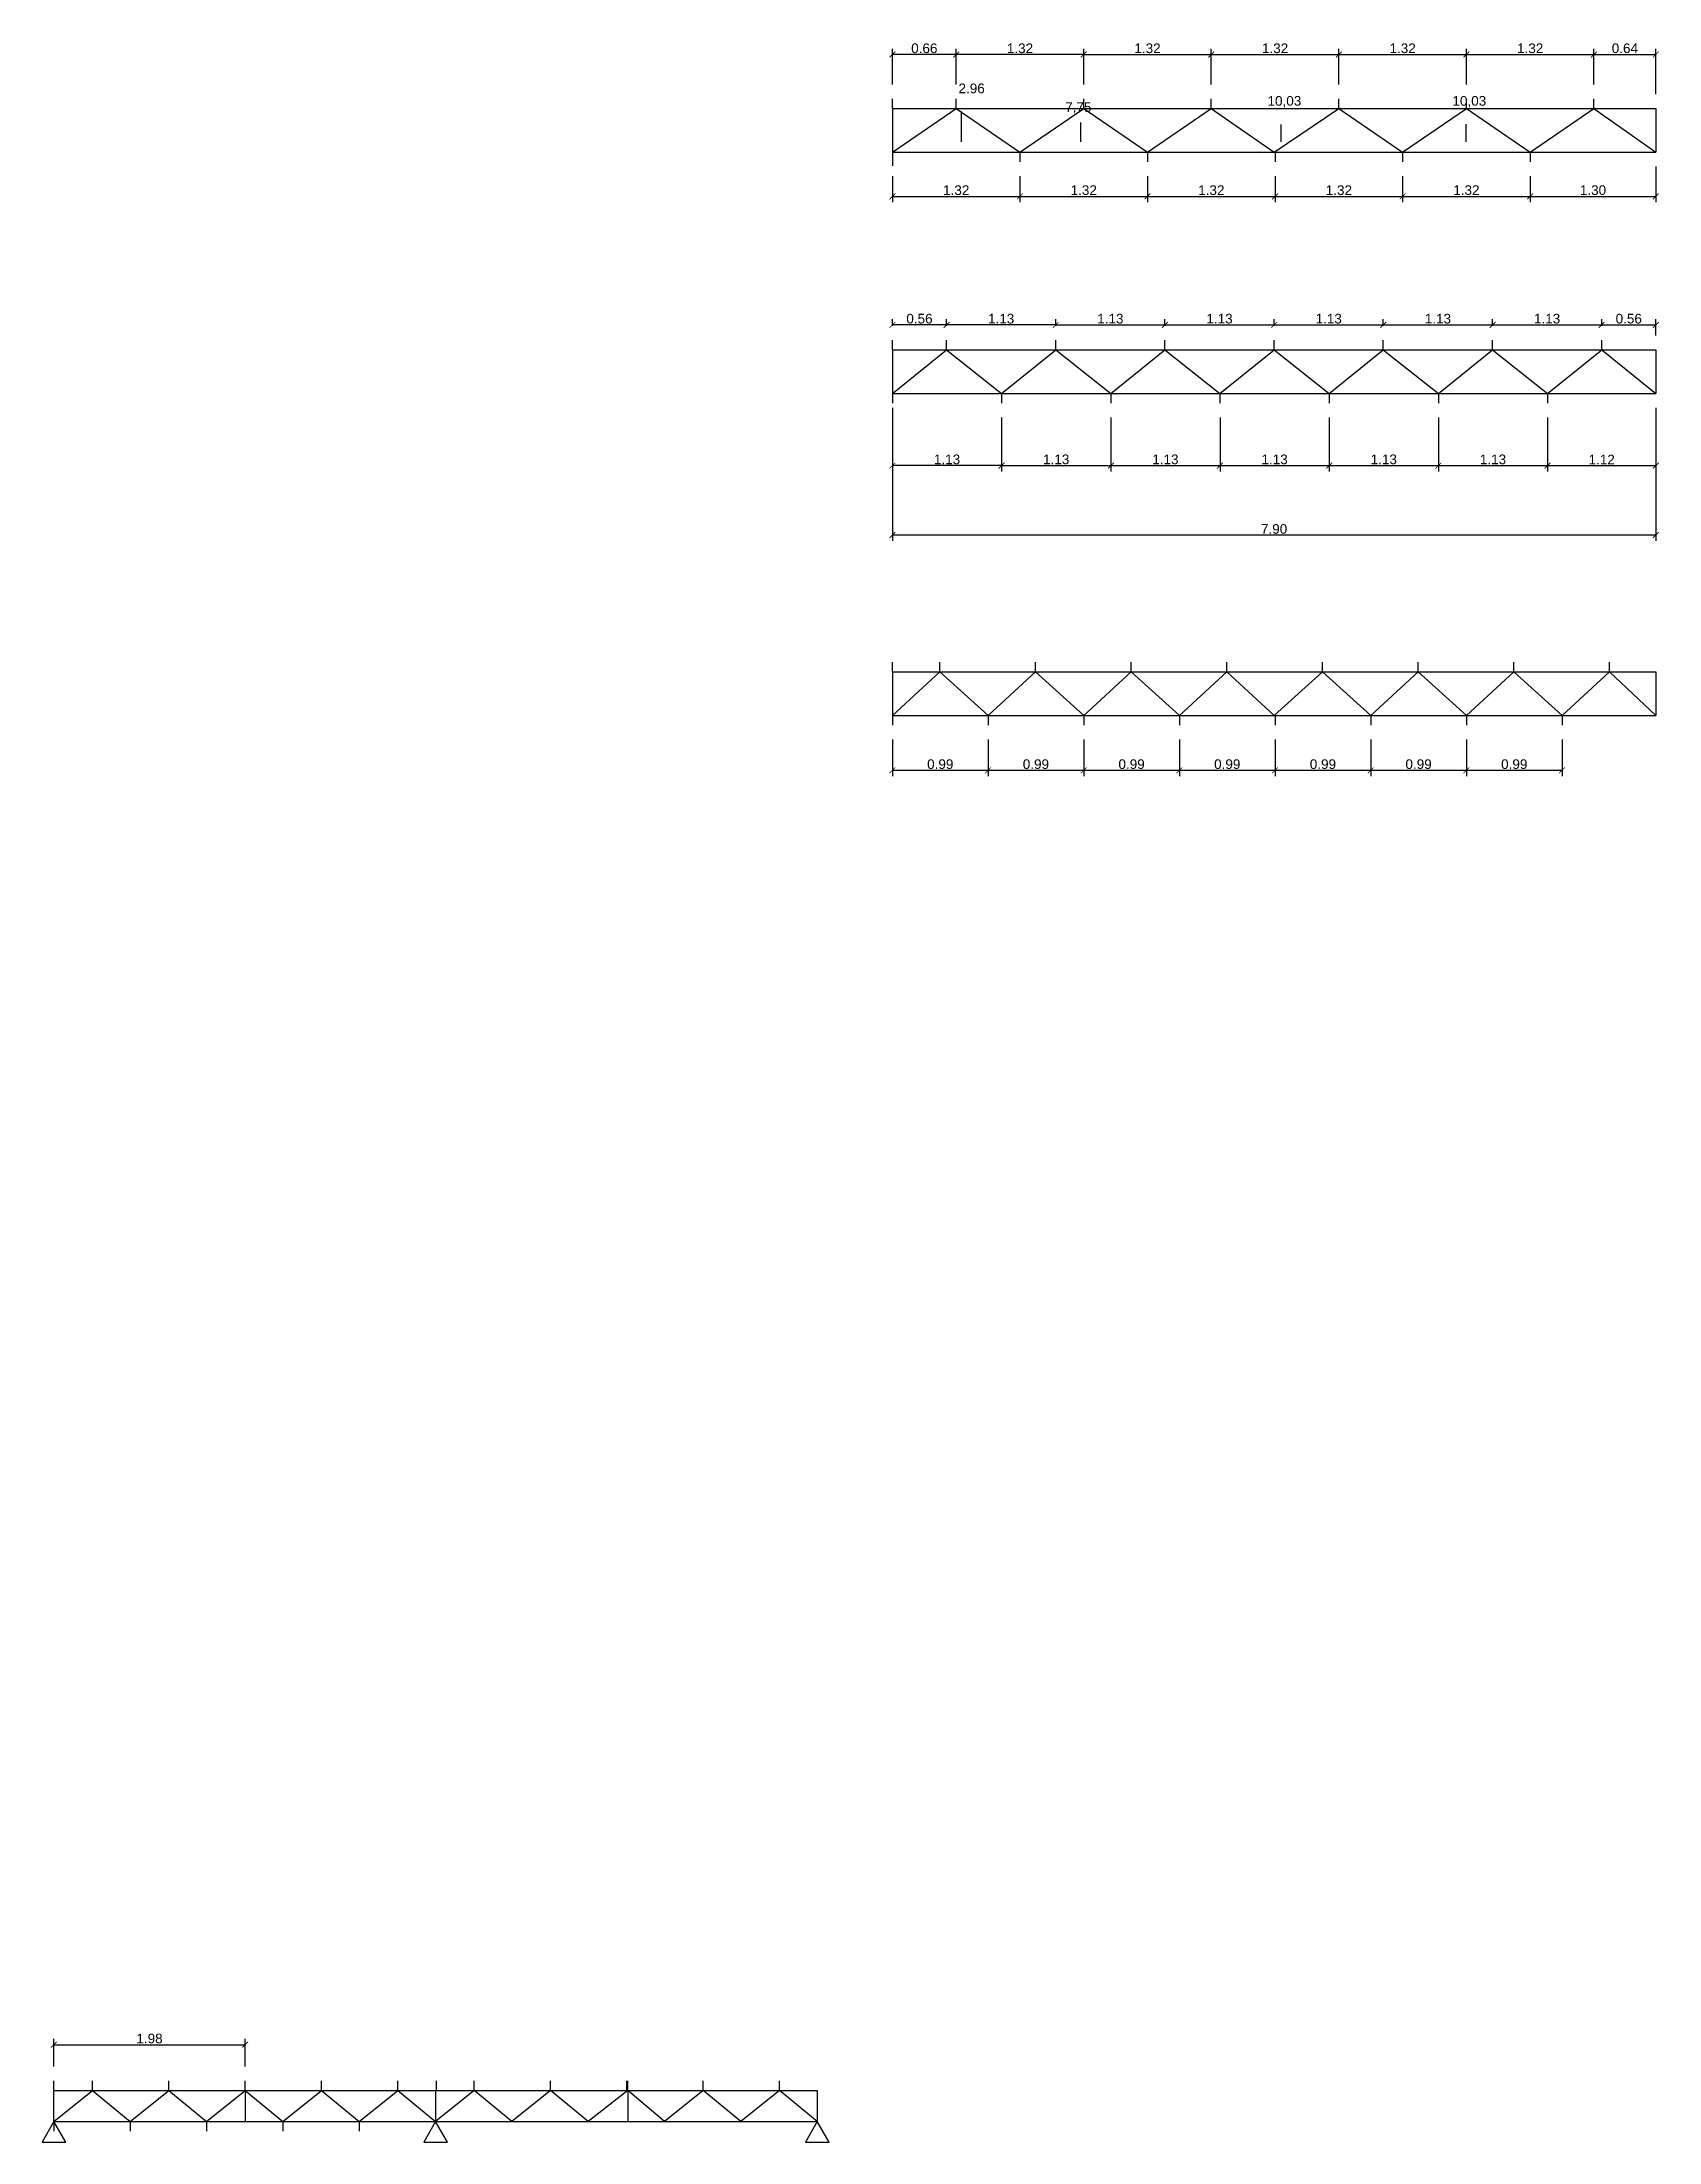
# Model space of a CAD drawing. Header units: millimetres. Extents: x 2924 to 6397, y 1567 to 1704.
# Drawn here: x 3139.31 to 3156.04, y 1578.11 to 1599.84 of the extents above; entities that cross this region are included whole.
import ezdxf

# ---------------------------------------------------------------- set-up
doc = ezdxf.new("R2010")
doc.units = ezdxf.units.MM
doc.header["$PDMODE"] = 35
doc.layers.get('Defpoints').update_dxf_attribs({"color": 230})
doc.layers.add('PT-MUROS', color=7, linetype='Continuous')
doc.layers.add('Viga', color=6, linetype='Continuous')
doc.styles.add('Arial10', font='arial.ttf', dxfattribs={"height": 0.1})
doc.styles.get("Standard").update_dxf_attribs({"font": 'arial.ttf'})
doc.dimstyles.new('COTA-1-50', dxfattribs={"dimtxt": 0.1, "dimasz": 0.06, "dimexe": 0.06, "dimexo": 0.15, "dimgap": 0.0125, "dimtad": 1, "dimzin": 0, "dimdsep": 46, "dimtxsty": 'Arial10', "dimblk1": 'ARCHTICK', "dimblk2": 'ARCHTICK', "dimsah": 1, "dimcen": 0.09, "dimclrd": 7, "dimclre": 7, "dimclrt": 7, "dimazin": 0, "dimtfac": 1, "dimtofl": 0, "dimtmove": 2, "dimatfit": 3, "dimldrblk": 'ARCHTICK', "dimfxl": 1, "dimtolj": 1, "dimtzin": 0, "dimarcsym": 0})

msp = doc.modelspace()

# ---------------------------------------------------------------- texts
at = {"layer": 'PT-MUROS', "color": 4, "char_height": 0.1, "attachment_point": 1}
for s, insert in [('2.96', (3148.7928, 1599.4127)), ('7,75', (3149.8967, 1599.2187)), ('10,03', (3151.9907, 1599.2833)), ('10,03', (3153.9043, 1599.2833))]:
    msp.add_mtext_dynamic_manual_height_columns(s, width=0.308735, gutter_width=12.5, heights=[0], dxfattribs=dict(at, insert=insert))

# ---------------------------------------------------------------- blocks, each defined once
blk = doc.blocks.new('_ARCHTICK')
at = {"color": 0, "linetype": 'ByBlock', "const_width": 0.15}
blk.add_lwpolyline([(-0.5, -0.5), (0.5, 0.5)], dxfattribs=at)
blk = doc.blocks.new('*D277')
at = {"layer": 'Defpoints', "color": 0, "transparency": 16777216}
for p in [(3148.109, 1598.604), (3149.429, 1598.604), (3149.429, 1598.245)]:
    blk.add_point(p, dxfattribs=at)
at = {"layer": 'PT-MUROS', "color": 7, "lineweight": -2, "transparency": 16777216}
for p, q in [((3148.109, 1598.454), (3148.109, 1598.185)), ((3149.429, 1598.454), (3149.429, 1598.185)), ((3148.109, 1598.245), (3149.429, 1598.245))]:
    blk.add_line(p, q, dxfattribs=at)
at = {"layer": 'PT-MUROS', "color": 7, "lineweight": -2, "transparency": 16777216, "xscale": 0.06, "yscale": 0.06, "zscale": 0.06, "rotation": 180}
blk.add_blockref('_ARCHTICK', (3148.109, 1598.245), dxfattribs=at)
at = {"layer": 'PT-MUROS', "color": 7, "lineweight": -2, "transparency": 16777216, "xscale": 0.06, "yscale": 0.06, "zscale": 0.06}
blk.add_blockref('_ARCHTICK', (3149.429, 1598.245), dxfattribs=at)
at = {"layer": 'PT-MUROS', "color": 7, "transparency": 16777216, "insert": (3148.769, 1598.309), "char_height": 0.1, "attachment_point": 5, "style": 'Arial10'}
blk.add_mtext('\\A1;1.32', dxfattribs=at)
blk = doc.blocks.new('*D278')
at = {"layer": 'Defpoints', "color": 0, "transparency": 16777216}
for p in [(3149.429, 1598.604), (3150.749, 1598.604), (3150.749, 1598.245)]:
    blk.add_point(p, dxfattribs=at)
at = {"layer": 'PT-MUROS', "color": 7, "lineweight": -2, "transparency": 16777216}
for p, q in [((3149.429, 1598.454), (3149.429, 1598.185)), ((3150.749, 1598.454), (3150.749, 1598.185)), ((3149.429, 1598.245), (3150.749, 1598.245))]:
    blk.add_line(p, q, dxfattribs=at)
at = {"layer": 'PT-MUROS', "color": 7, "lineweight": -2, "transparency": 16777216, "xscale": 0.06, "yscale": 0.06, "zscale": 0.06, "rotation": 180}
blk.add_blockref('_ARCHTICK', (3149.429, 1598.245), dxfattribs=at)
at = {"layer": 'PT-MUROS', "color": 7, "lineweight": -2, "transparency": 16777216, "xscale": 0.06, "yscale": 0.06, "zscale": 0.06}
blk.add_blockref('_ARCHTICK', (3150.749, 1598.245), dxfattribs=at)
at = {"layer": 'PT-MUROS', "color": 7, "transparency": 16777216, "insert": (3150.089, 1598.309), "char_height": 0.1, "attachment_point": 5, "style": 'Arial10'}
blk.add_mtext('\\A1;1.32', dxfattribs=at)
blk = doc.blocks.new('*D279')
at = {"layer": 'Defpoints', "color": 0, "transparency": 16777216}
for p in [(3150.749, 1598.604), (3152.069, 1598.604), (3152.069, 1598.245)]:
    blk.add_point(p, dxfattribs=at)
at = {"layer": 'PT-MUROS', "color": 7, "lineweight": -2, "transparency": 16777216}
for p, q in [((3150.749, 1598.454), (3150.749, 1598.185)), ((3152.069, 1598.454), (3152.069, 1598.185)), ((3150.749, 1598.245), (3152.069, 1598.245))]:
    blk.add_line(p, q, dxfattribs=at)
at = {"layer": 'PT-MUROS', "color": 7, "lineweight": -2, "transparency": 16777216, "xscale": 0.06, "yscale": 0.06, "zscale": 0.06, "rotation": 180}
blk.add_blockref('_ARCHTICK', (3150.749, 1598.245), dxfattribs=at)
at = {"layer": 'PT-MUROS', "color": 7, "lineweight": -2, "transparency": 16777216, "xscale": 0.06, "yscale": 0.06, "zscale": 0.06}
blk.add_blockref('_ARCHTICK', (3152.069, 1598.245), dxfattribs=at)
at = {"layer": 'PT-MUROS', "color": 7, "transparency": 16777216, "insert": (3151.409, 1598.309), "char_height": 0.1, "attachment_point": 5, "style": 'Arial10'}
blk.add_mtext('\\A1;1.32', dxfattribs=at)
blk = doc.blocks.new('*D280')
at = {"layer": 'Defpoints', "color": 0, "transparency": 16777216}
for p in [(3152.069, 1598.604), (3153.389, 1598.604), (3153.389, 1598.245)]:
    blk.add_point(p, dxfattribs=at)
at = {"layer": 'PT-MUROS', "color": 7, "lineweight": -2, "transparency": 16777216}
for p, q in [((3152.069, 1598.454), (3152.069, 1598.185)), ((3153.389, 1598.454), (3153.389, 1598.185)), ((3152.069, 1598.245), (3153.389, 1598.245))]:
    blk.add_line(p, q, dxfattribs=at)
at = {"layer": 'PT-MUROS', "color": 7, "lineweight": -2, "transparency": 16777216, "xscale": 0.06, "yscale": 0.06, "zscale": 0.06, "rotation": 180}
blk.add_blockref('_ARCHTICK', (3152.069, 1598.245), dxfattribs=at)
at = {"layer": 'PT-MUROS', "color": 7, "lineweight": -2, "transparency": 16777216, "xscale": 0.06, "yscale": 0.06, "zscale": 0.06}
blk.add_blockref('_ARCHTICK', (3153.389, 1598.245), dxfattribs=at)
at = {"layer": 'PT-MUROS', "color": 7, "transparency": 16777216, "insert": (3152.729, 1598.309), "char_height": 0.1, "attachment_point": 5, "style": 'Arial10'}
blk.add_mtext('\\A1;1.32', dxfattribs=at)
blk = doc.blocks.new('*D281')
at = {"layer": 'Defpoints', "color": 0, "transparency": 16777216}
for p in [(3153.389, 1598.604), (3154.709, 1598.604), (3154.709, 1598.245)]:
    blk.add_point(p, dxfattribs=at)
at = {"layer": 'PT-MUROS', "color": 7, "lineweight": -2, "transparency": 16777216}
for p, q in [((3153.389, 1598.454), (3153.389, 1598.185)), ((3154.709, 1598.454), (3154.709, 1598.185)), ((3153.389, 1598.245), (3154.709, 1598.245))]:
    blk.add_line(p, q, dxfattribs=at)
at = {"layer": 'PT-MUROS', "color": 7, "lineweight": -2, "transparency": 16777216, "xscale": 0.06, "yscale": 0.06, "zscale": 0.06, "rotation": 180}
blk.add_blockref('_ARCHTICK', (3153.389, 1598.245), dxfattribs=at)
at = {"layer": 'PT-MUROS', "color": 7, "lineweight": -2, "transparency": 16777216, "xscale": 0.06, "yscale": 0.06, "zscale": 0.06}
blk.add_blockref('_ARCHTICK', (3154.709, 1598.245), dxfattribs=at)
at = {"layer": 'PT-MUROS', "color": 7, "transparency": 16777216, "insert": (3154.049, 1598.309), "char_height": 0.1, "attachment_point": 5, "style": 'Arial10'}
blk.add_mtext('\\A1;1.32', dxfattribs=at)
blk = doc.blocks.new('*D282')
at = {"layer": 'Defpoints', "color": 0, "transparency": 16777216}
for p in [(3154.709, 1598.604), (3156.009, 1598.704), (3156.009, 1598.245)]:
    blk.add_point(p, dxfattribs=at)
at = {"layer": 'PT-MUROS', "color": 7, "lineweight": -2, "transparency": 16777216}
for p, q in [((3154.709, 1598.454), (3154.709, 1598.185)), ((3156.009, 1598.554), (3156.009, 1598.185)), ((3154.709, 1598.245), (3156.009, 1598.245))]:
    blk.add_line(p, q, dxfattribs=at)
at = {"layer": 'PT-MUROS', "color": 7, "lineweight": -2, "transparency": 16777216, "xscale": 0.06, "yscale": 0.06, "zscale": 0.06, "rotation": 180}
blk.add_blockref('_ARCHTICK', (3154.709, 1598.245), dxfattribs=at)
at = {"layer": 'PT-MUROS', "color": 7, "lineweight": -2, "transparency": 16777216, "xscale": 0.06, "yscale": 0.06, "zscale": 0.06}
blk.add_blockref('_ARCHTICK', (3156.009, 1598.245), dxfattribs=at)
at = {"layer": 'PT-MUROS', "color": 7, "transparency": 16777216, "insert": (3155.359, 1598.309), "char_height": 0.1, "attachment_point": 5, "style": 'Arial10'}
blk.add_mtext('\\A1;1.30', dxfattribs=at)
blk = doc.blocks.new('*D283')
at = {"layer": 'Defpoints', "color": 0, "transparency": 16777216}
for p in [(3148.109, 1599.713), (3148.109, 1599.254), (3148.769, 1599.254)]:
    blk.add_point(p, dxfattribs=at)
at = {"layer": 'PT-MUROS', "color": 7, "lineweight": -2, "transparency": 16777216}
for p, q in [((3148.109, 1599.404), (3148.109, 1599.773)), ((3148.769, 1599.713), (3148.109, 1599.713)), ((3148.769, 1599.404), (3148.769, 1599.773))]:
    blk.add_line(p, q, dxfattribs=at)
at = {"layer": 'PT-MUROS', "color": 7, "lineweight": -2, "transparency": 16777216, "xscale": 0.06, "yscale": 0.06, "zscale": 0.06, "rotation": 180}
blk.add_blockref('_ARCHTICK', (3148.109, 1599.713), dxfattribs=at)
at = {"layer": 'PT-MUROS', "color": 7, "lineweight": -2, "transparency": 16777216, "xscale": 0.06, "yscale": 0.06, "zscale": 0.06}
blk.add_blockref('_ARCHTICK', (3148.769, 1599.713), dxfattribs=at)
at = {"layer": 'PT-MUROS', "color": 7, "transparency": 16777216, "insert": (3148.439, 1599.777), "char_height": 0.1, "attachment_point": 5, "style": 'Arial10'}
blk.add_mtext('\\A1;0.66', dxfattribs=at)
blk = doc.blocks.new('*D284')
at = {"layer": 'Defpoints', "color": 0, "transparency": 16777216}
for p in [(3148.769, 1599.713), (3148.769, 1599.254), (3150.089, 1599.254)]:
    blk.add_point(p, dxfattribs=at)
at = {"layer": 'PT-MUROS', "color": 7, "lineweight": -2, "transparency": 16777216}
for p, q in [((3148.769, 1599.404), (3148.769, 1599.773)), ((3150.089, 1599.713), (3148.769, 1599.713)), ((3150.089, 1599.404), (3150.089, 1599.773))]:
    blk.add_line(p, q, dxfattribs=at)
at = {"layer": 'PT-MUROS', "color": 7, "lineweight": -2, "transparency": 16777216, "xscale": 0.06, "yscale": 0.06, "zscale": 0.06, "rotation": 180}
blk.add_blockref('_ARCHTICK', (3148.769, 1599.713), dxfattribs=at)
at = {"layer": 'PT-MUROS', "color": 7, "lineweight": -2, "transparency": 16777216, "xscale": 0.06, "yscale": 0.06, "zscale": 0.06}
blk.add_blockref('_ARCHTICK', (3150.089, 1599.713), dxfattribs=at)
at = {"layer": 'PT-MUROS', "color": 7, "transparency": 16777216, "insert": (3149.429, 1599.777), "char_height": 0.1, "attachment_point": 5, "style": 'Arial10'}
blk.add_mtext('\\A1;1.32', dxfattribs=at)
blk = doc.blocks.new('*D285')
at = {"layer": 'Defpoints', "color": 0, "transparency": 16777216}
for p in [(3151.409, 1599.713), (3150.089, 1599.254), (3151.409, 1599.254)]:
    blk.add_point(p, dxfattribs=at)
at = {"layer": 'PT-MUROS', "color": 7, "lineweight": -2, "transparency": 16777216}
for p, q in [((3150.089, 1599.404), (3150.089, 1599.773)), ((3150.089, 1599.713), (3151.409, 1599.713)), ((3151.409, 1599.404), (3151.409, 1599.773))]:
    blk.add_line(p, q, dxfattribs=at)
at = {"layer": 'PT-MUROS', "color": 7, "lineweight": -2, "transparency": 16777216, "xscale": 0.06, "yscale": 0.06, "zscale": 0.06, "rotation": 180}
blk.add_blockref('_ARCHTICK', (3150.089, 1599.713), dxfattribs=at)
at = {"layer": 'PT-MUROS', "color": 7, "lineweight": -2, "transparency": 16777216, "xscale": 0.06, "yscale": 0.06, "zscale": 0.06}
blk.add_blockref('_ARCHTICK', (3151.409, 1599.713), dxfattribs=at)
at = {"layer": 'PT-MUROS', "color": 7, "transparency": 16777216, "insert": (3150.749, 1599.777), "char_height": 0.1, "attachment_point": 5, "style": 'Arial10'}
blk.add_mtext('\\A1;1.32', dxfattribs=at)
blk = doc.blocks.new('*D286')
at = {"layer": 'Defpoints', "color": 0, "transparency": 16777216}
for p in [(3152.729, 1599.713), (3151.409, 1599.254), (3152.729, 1599.254)]:
    blk.add_point(p, dxfattribs=at)
at = {"layer": 'PT-MUROS', "color": 7, "lineweight": -2, "transparency": 16777216}
for p, q in [((3151.409, 1599.404), (3151.409, 1599.773)), ((3151.409, 1599.713), (3152.729, 1599.713)), ((3152.729, 1599.404), (3152.729, 1599.773))]:
    blk.add_line(p, q, dxfattribs=at)
at = {"layer": 'PT-MUROS', "color": 7, "lineweight": -2, "transparency": 16777216, "xscale": 0.06, "yscale": 0.06, "zscale": 0.06, "rotation": 180}
blk.add_blockref('_ARCHTICK', (3151.409, 1599.713), dxfattribs=at)
at = {"layer": 'PT-MUROS', "color": 7, "lineweight": -2, "transparency": 16777216, "xscale": 0.06, "yscale": 0.06, "zscale": 0.06}
blk.add_blockref('_ARCHTICK', (3152.729, 1599.713), dxfattribs=at)
at = {"layer": 'PT-MUROS', "color": 7, "transparency": 16777216, "insert": (3152.069, 1599.777), "char_height": 0.1, "attachment_point": 5, "style": 'Arial10'}
blk.add_mtext('\\A1;1.32', dxfattribs=at)
blk = doc.blocks.new('*D287')
at = {"layer": 'Defpoints', "color": 0, "transparency": 16777216}
for p in [(3154.049, 1599.713), (3152.729, 1599.254), (3154.049, 1599.254)]:
    blk.add_point(p, dxfattribs=at)
at = {"layer": 'PT-MUROS', "color": 7, "lineweight": -2, "transparency": 16777216}
for p, q in [((3152.729, 1599.404), (3152.729, 1599.773)), ((3152.729, 1599.713), (3154.049, 1599.713)), ((3154.049, 1599.404), (3154.049, 1599.773))]:
    blk.add_line(p, q, dxfattribs=at)
at = {"layer": 'PT-MUROS', "color": 7, "lineweight": -2, "transparency": 16777216, "xscale": 0.06, "yscale": 0.06, "zscale": 0.06, "rotation": 180}
blk.add_blockref('_ARCHTICK', (3152.729, 1599.713), dxfattribs=at)
at = {"layer": 'PT-MUROS', "color": 7, "lineweight": -2, "transparency": 16777216, "xscale": 0.06, "yscale": 0.06, "zscale": 0.06}
blk.add_blockref('_ARCHTICK', (3154.049, 1599.713), dxfattribs=at)
at = {"layer": 'PT-MUROS', "color": 7, "transparency": 16777216, "insert": (3153.389, 1599.777), "char_height": 0.1, "attachment_point": 5, "style": 'Arial10'}
blk.add_mtext('\\A1;1.32', dxfattribs=at)
blk = doc.blocks.new('*D288')
at = {"layer": 'Defpoints', "color": 0, "transparency": 16777216}
for p in [(3155.369, 1599.713), (3154.049, 1599.254), (3155.369, 1599.254)]:
    blk.add_point(p, dxfattribs=at)
at = {"layer": 'PT-MUROS', "color": 7, "lineweight": -2, "transparency": 16777216}
for p, q in [((3154.049, 1599.404), (3154.049, 1599.773)), ((3154.049, 1599.713), (3155.369, 1599.713)), ((3155.369, 1599.404), (3155.369, 1599.773))]:
    blk.add_line(p, q, dxfattribs=at)
at = {"layer": 'PT-MUROS', "color": 7, "lineweight": -2, "transparency": 16777216, "xscale": 0.06, "yscale": 0.06, "zscale": 0.06, "rotation": 180}
blk.add_blockref('_ARCHTICK', (3154.049, 1599.713), dxfattribs=at)
at = {"layer": 'PT-MUROS', "color": 7, "lineweight": -2, "transparency": 16777216, "xscale": 0.06, "yscale": 0.06, "zscale": 0.06}
blk.add_blockref('_ARCHTICK', (3155.369, 1599.713), dxfattribs=at)
at = {"layer": 'PT-MUROS', "color": 7, "transparency": 16777216, "insert": (3154.709, 1599.777), "char_height": 0.1, "attachment_point": 5, "style": 'Arial10'}
blk.add_mtext('\\A1;1.32', dxfattribs=at)
blk = doc.blocks.new('*D289')
at = {"layer": 'Defpoints', "color": 0, "transparency": 16777216}
for p in [(3156.009, 1599.713), (3155.369, 1599.254), (3156.009, 1599.154)]:
    blk.add_point(p, dxfattribs=at)
at = {"layer": 'PT-MUROS', "color": 7, "lineweight": -2, "transparency": 16777216}
for p, q in [((3155.369, 1599.404), (3155.369, 1599.773)), ((3155.369, 1599.713), (3156.009, 1599.713)), ((3156.009, 1599.304), (3156.009, 1599.773))]:
    blk.add_line(p, q, dxfattribs=at)
at = {"layer": 'PT-MUROS', "color": 7, "lineweight": -2, "transparency": 16777216, "xscale": 0.06, "yscale": 0.06, "zscale": 0.06, "rotation": 180}
blk.add_blockref('_ARCHTICK', (3155.369, 1599.713), dxfattribs=at)
at = {"layer": 'PT-MUROS', "color": 7, "lineweight": -2, "transparency": 16777216, "xscale": 0.06, "yscale": 0.06, "zscale": 0.06}
blk.add_blockref('_ARCHTICK', (3156.009, 1599.713), dxfattribs=at)
at = {"layer": 'PT-MUROS', "color": 7, "transparency": 16777216, "insert": (3155.689, 1599.777), "char_height": 0.1, "attachment_point": 5, "style": 'Arial10'}
blk.add_mtext('\\A1;0.64', dxfattribs=at)
blk = doc.blocks.new('*D290')
at = {"layer": 'Defpoints', "color": 0, "transparency": 16777216}
for p in [(3148.109, 1596.106), (3149.239, 1596.106), (3148.109, 1595.459)]:
    blk.add_point(p, dxfattribs=at)
at = {"layer": 'PT-MUROS', "color": 7, "lineweight": -2, "transparency": 16777216}
for p, q in [((3148.109, 1595.956), (3148.109, 1595.399)), ((3149.239, 1595.956), (3149.239, 1595.399)), ((3149.239, 1595.459), (3148.109, 1595.459))]:
    blk.add_line(p, q, dxfattribs=at)
at = {"layer": 'PT-MUROS', "color": 7, "lineweight": -2, "transparency": 16777216, "xscale": 0.06, "yscale": 0.06, "zscale": 0.06, "rotation": 180}
blk.add_blockref('_ARCHTICK', (3148.109, 1595.459), dxfattribs=at)
at = {"layer": 'PT-MUROS', "color": 7, "lineweight": -2, "transparency": 16777216, "xscale": 0.06, "yscale": 0.06, "zscale": 0.06}
blk.add_blockref('_ARCHTICK', (3149.239, 1595.459), dxfattribs=at)
at = {"layer": 'PT-MUROS', "color": 7, "transparency": 16777216, "insert": (3148.674, 1595.523), "char_height": 0.1, "attachment_point": 5, "style": 'Arial10'}
blk.add_mtext('\\A1;1.13', dxfattribs=at)
blk = doc.blocks.new('*D291')
at = {"layer": 'Defpoints', "color": 0, "transparency": 16777216}
for p in [(3149.239, 1596.106), (3150.369, 1596.106), (3150.369, 1595.459)]:
    blk.add_point(p, dxfattribs=at)
at = {"layer": 'PT-MUROS', "color": 7, "lineweight": -2, "transparency": 16777216}
for p, q in [((3149.239, 1595.956), (3149.239, 1595.399)), ((3150.369, 1595.956), (3150.369, 1595.399)), ((3149.239, 1595.459), (3150.369, 1595.459))]:
    blk.add_line(p, q, dxfattribs=at)
at = {"layer": 'PT-MUROS', "color": 7, "lineweight": -2, "transparency": 16777216, "xscale": 0.06, "yscale": 0.06, "zscale": 0.06, "rotation": 180}
blk.add_blockref('_ARCHTICK', (3149.239, 1595.459), dxfattribs=at)
at = {"layer": 'PT-MUROS', "color": 7, "lineweight": -2, "transparency": 16777216, "xscale": 0.06, "yscale": 0.06, "zscale": 0.06}
blk.add_blockref('_ARCHTICK', (3150.369, 1595.459), dxfattribs=at)
at = {"layer": 'PT-MUROS', "color": 7, "transparency": 16777216, "insert": (3149.804, 1595.523), "char_height": 0.1, "attachment_point": 5, "style": 'Arial10'}
blk.add_mtext('\\A1;1.13', dxfattribs=at)
blk = doc.blocks.new('*D292')
at = {"layer": 'Defpoints', "color": 0, "transparency": 16777216}
for p in [(3150.369, 1596.106), (3151.499, 1596.106), (3151.499, 1595.459)]:
    blk.add_point(p, dxfattribs=at)
at = {"layer": 'PT-MUROS', "color": 7, "lineweight": -2, "transparency": 16777216}
for p, q in [((3150.369, 1595.956), (3150.369, 1595.399)), ((3151.499, 1595.956), (3151.499, 1595.399)), ((3150.369, 1595.459), (3151.499, 1595.459))]:
    blk.add_line(p, q, dxfattribs=at)
at = {"layer": 'PT-MUROS', "color": 7, "lineweight": -2, "transparency": 16777216, "xscale": 0.06, "yscale": 0.06, "zscale": 0.06, "rotation": 180}
blk.add_blockref('_ARCHTICK', (3150.369, 1595.459), dxfattribs=at)
at = {"layer": 'PT-MUROS', "color": 7, "lineweight": -2, "transparency": 16777216, "xscale": 0.06, "yscale": 0.06, "zscale": 0.06}
blk.add_blockref('_ARCHTICK', (3151.499, 1595.459), dxfattribs=at)
at = {"layer": 'PT-MUROS', "color": 7, "transparency": 16777216, "insert": (3150.934, 1595.523), "char_height": 0.1, "attachment_point": 5, "style": 'Arial10'}
blk.add_mtext('\\A1;1.13', dxfattribs=at)
blk = doc.blocks.new('*D293')
at = {"layer": 'Defpoints', "color": 0, "transparency": 16777216}
for p in [(3151.499, 1596.106), (3152.629, 1596.106), (3152.629, 1595.459)]:
    blk.add_point(p, dxfattribs=at)
at = {"layer": 'PT-MUROS', "color": 7, "lineweight": -2, "transparency": 16777216}
for p, q in [((3151.499, 1595.956), (3151.499, 1595.399)), ((3152.629, 1595.956), (3152.629, 1595.399)), ((3151.499, 1595.459), (3152.629, 1595.459))]:
    blk.add_line(p, q, dxfattribs=at)
at = {"layer": 'PT-MUROS', "color": 7, "lineweight": -2, "transparency": 16777216, "xscale": 0.06, "yscale": 0.06, "zscale": 0.06, "rotation": 180}
blk.add_blockref('_ARCHTICK', (3151.499, 1595.459), dxfattribs=at)
at = {"layer": 'PT-MUROS', "color": 7, "lineweight": -2, "transparency": 16777216, "xscale": 0.06, "yscale": 0.06, "zscale": 0.06}
blk.add_blockref('_ARCHTICK', (3152.629, 1595.459), dxfattribs=at)
at = {"layer": 'PT-MUROS', "color": 7, "transparency": 16777216, "insert": (3152.064, 1595.523), "char_height": 0.1, "attachment_point": 5, "style": 'Arial10'}
blk.add_mtext('\\A1;1.13', dxfattribs=at)
blk = doc.blocks.new('*D294')
at = {"layer": 'Defpoints', "color": 0, "transparency": 16777216}
for p in [(3152.629, 1596.106), (3153.759, 1596.106), (3153.759, 1595.459)]:
    blk.add_point(p, dxfattribs=at)
at = {"layer": 'PT-MUROS', "color": 7, "lineweight": -2, "transparency": 16777216}
for p, q in [((3152.629, 1595.956), (3152.629, 1595.399)), ((3153.759, 1595.956), (3153.759, 1595.399)), ((3152.629, 1595.459), (3153.759, 1595.459))]:
    blk.add_line(p, q, dxfattribs=at)
at = {"layer": 'PT-MUROS', "color": 7, "lineweight": -2, "transparency": 16777216, "xscale": 0.06, "yscale": 0.06, "zscale": 0.06, "rotation": 180}
blk.add_blockref('_ARCHTICK', (3152.629, 1595.459), dxfattribs=at)
at = {"layer": 'PT-MUROS', "color": 7, "lineweight": -2, "transparency": 16777216, "xscale": 0.06, "yscale": 0.06, "zscale": 0.06}
blk.add_blockref('_ARCHTICK', (3153.759, 1595.459), dxfattribs=at)
at = {"layer": 'PT-MUROS', "color": 7, "transparency": 16777216, "insert": (3153.194, 1595.523), "char_height": 0.1, "attachment_point": 5, "style": 'Arial10'}
blk.add_mtext('\\A1;1.13', dxfattribs=at)
blk = doc.blocks.new('*D295')
at = {"layer": 'Defpoints', "color": 0, "transparency": 16777216}
for p in [(3153.759, 1596.106), (3154.889, 1596.106), (3154.889, 1595.459)]:
    blk.add_point(p, dxfattribs=at)
at = {"layer": 'PT-MUROS', "color": 7, "lineweight": -2, "transparency": 16777216}
for p, q in [((3153.759, 1595.956), (3153.759, 1595.399)), ((3154.889, 1595.956), (3154.889, 1595.399)), ((3153.759, 1595.459), (3154.889, 1595.459))]:
    blk.add_line(p, q, dxfattribs=at)
at = {"layer": 'PT-MUROS', "color": 7, "lineweight": -2, "transparency": 16777216, "xscale": 0.06, "yscale": 0.06, "zscale": 0.06, "rotation": 180}
blk.add_blockref('_ARCHTICK', (3153.759, 1595.459), dxfattribs=at)
at = {"layer": 'PT-MUROS', "color": 7, "lineweight": -2, "transparency": 16777216, "xscale": 0.06, "yscale": 0.06, "zscale": 0.06}
blk.add_blockref('_ARCHTICK', (3154.889, 1595.459), dxfattribs=at)
at = {"layer": 'PT-MUROS', "color": 7, "transparency": 16777216, "insert": (3154.324, 1595.523), "char_height": 0.1, "attachment_point": 5, "style": 'Arial10'}
blk.add_mtext('\\A1;1.13', dxfattribs=at)
blk = doc.blocks.new('*D296')
at = {"layer": 'Defpoints', "color": 0, "transparency": 16777216}
for p in [(3156.009, 1596.206), (3154.889, 1596.106), (3156.009, 1595.459)]:
    blk.add_point(p, dxfattribs=at)
at = {"layer": 'PT-MUROS', "color": 7, "lineweight": -2, "transparency": 16777216}
for p, q in [((3154.889, 1595.956), (3154.889, 1595.399)), ((3156.009, 1596.056), (3156.009, 1595.399)), ((3154.889, 1595.459), (3156.009, 1595.459))]:
    blk.add_line(p, q, dxfattribs=at)
at = {"layer": 'PT-MUROS', "color": 7, "lineweight": -2, "transparency": 16777216, "xscale": 0.06, "yscale": 0.06, "zscale": 0.06, "rotation": 180}
blk.add_blockref('_ARCHTICK', (3154.889, 1595.459), dxfattribs=at)
at = {"layer": 'PT-MUROS', "color": 7, "lineweight": -2, "transparency": 16777216, "xscale": 0.06, "yscale": 0.06, "zscale": 0.06}
blk.add_blockref('_ARCHTICK', (3156.009, 1595.459), dxfattribs=at)
at = {"layer": 'PT-MUROS', "color": 7, "transparency": 16777216, "insert": (3155.449, 1595.522), "char_height": 0.1, "attachment_point": 5, "style": 'Arial10'}
blk.add_mtext('\\A1;1.12', dxfattribs=at)
blk = doc.blocks.new('*D297')
at = {"layer": 'Defpoints', "color": 0, "transparency": 16777216}
for p in [(3148.109, 1596.915), (3148.109, 1596.756), (3148.669, 1596.756)]:
    blk.add_point(p, dxfattribs=at)
at = {"layer": 'PT-MUROS', "color": 7, "lineweight": -2, "transparency": 16777216}
for p, q in [((3148.109, 1596.906), (3148.109, 1596.975)), ((3148.669, 1596.915), (3148.109, 1596.915)), ((3148.669, 1596.906), (3148.669, 1596.975))]:
    blk.add_line(p, q, dxfattribs=at)
at = {"layer": 'PT-MUROS', "color": 7, "lineweight": -2, "transparency": 16777216, "xscale": 0.06, "yscale": 0.06, "zscale": 0.06, "rotation": 180}
blk.add_blockref('_ARCHTICK', (3148.109, 1596.915), dxfattribs=at)
at = {"layer": 'PT-MUROS', "color": 7, "lineweight": -2, "transparency": 16777216, "xscale": 0.06, "yscale": 0.06, "zscale": 0.06}
blk.add_blockref('_ARCHTICK', (3148.669, 1596.915), dxfattribs=at)
at = {"layer": 'PT-MUROS', "color": 7, "transparency": 16777216, "insert": (3148.389, 1596.979), "char_height": 0.1, "attachment_point": 5, "style": 'Arial10'}
blk.add_mtext('\\A1;0.56', dxfattribs=at)
blk = doc.blocks.new('*D298')
at = {"layer": 'Defpoints', "color": 0, "transparency": 16777216}
for p in [(3148.669, 1596.915), (3148.669, 1596.756), (3149.799, 1596.756)]:
    blk.add_point(p, dxfattribs=at)
at = {"layer": 'PT-MUROS', "color": 7, "lineweight": -2, "transparency": 16777216}
for p, q in [((3148.669, 1596.906), (3148.669, 1596.975)), ((3149.799, 1596.915), (3148.669, 1596.915)), ((3149.799, 1596.906), (3149.799, 1596.975))]:
    blk.add_line(p, q, dxfattribs=at)
at = {"layer": 'PT-MUROS', "color": 7, "lineweight": -2, "transparency": 16777216, "xscale": 0.06, "yscale": 0.06, "zscale": 0.06, "rotation": 180}
blk.add_blockref('_ARCHTICK', (3148.669, 1596.915), dxfattribs=at)
at = {"layer": 'PT-MUROS', "color": 7, "lineweight": -2, "transparency": 16777216, "xscale": 0.06, "yscale": 0.06, "zscale": 0.06}
blk.add_blockref('_ARCHTICK', (3149.799, 1596.915), dxfattribs=at)
at = {"layer": 'PT-MUROS', "color": 7, "transparency": 16777216, "insert": (3149.234, 1596.979), "char_height": 0.1, "attachment_point": 5, "style": 'Arial10'}
blk.add_mtext('\\A1;1.13', dxfattribs=at)
blk = doc.blocks.new('*D299')
at = {"layer": 'Defpoints', "color": 0, "transparency": 16777216}
for p in [(3150.929, 1596.915), (3149.799, 1596.756), (3150.929, 1596.756)]:
    blk.add_point(p, dxfattribs=at)
at = {"layer": 'PT-MUROS', "color": 7, "lineweight": -2, "transparency": 16777216}
for p, q in [((3149.799, 1596.906), (3149.799, 1596.975)), ((3149.799, 1596.915), (3150.929, 1596.915)), ((3150.929, 1596.906), (3150.929, 1596.975))]:
    blk.add_line(p, q, dxfattribs=at)
at = {"layer": 'PT-MUROS', "color": 7, "lineweight": -2, "transparency": 16777216, "xscale": 0.06, "yscale": 0.06, "zscale": 0.06, "rotation": 180}
blk.add_blockref('_ARCHTICK', (3149.799, 1596.915), dxfattribs=at)
at = {"layer": 'PT-MUROS', "color": 7, "lineweight": -2, "transparency": 16777216, "xscale": 0.06, "yscale": 0.06, "zscale": 0.06}
blk.add_blockref('_ARCHTICK', (3150.929, 1596.915), dxfattribs=at)
at = {"layer": 'PT-MUROS', "color": 7, "transparency": 16777216, "insert": (3150.364, 1596.979), "char_height": 0.1, "attachment_point": 5, "style": 'Arial10'}
blk.add_mtext('\\A1;1.13', dxfattribs=at)
blk = doc.blocks.new('*D300')
at = {"layer": 'Defpoints', "color": 0, "transparency": 16777216}
for p in [(3152.059, 1596.915), (3150.929, 1596.756), (3152.059, 1596.756)]:
    blk.add_point(p, dxfattribs=at)
at = {"layer": 'PT-MUROS', "color": 7, "lineweight": -2, "transparency": 16777216}
for p, q in [((3150.929, 1596.906), (3150.929, 1596.975)), ((3150.929, 1596.915), (3152.059, 1596.915)), ((3152.059, 1596.906), (3152.059, 1596.975))]:
    blk.add_line(p, q, dxfattribs=at)
at = {"layer": 'PT-MUROS', "color": 7, "lineweight": -2, "transparency": 16777216, "xscale": 0.06, "yscale": 0.06, "zscale": 0.06, "rotation": 180}
blk.add_blockref('_ARCHTICK', (3150.929, 1596.915), dxfattribs=at)
at = {"layer": 'PT-MUROS', "color": 7, "lineweight": -2, "transparency": 16777216, "xscale": 0.06, "yscale": 0.06, "zscale": 0.06}
blk.add_blockref('_ARCHTICK', (3152.059, 1596.915), dxfattribs=at)
at = {"layer": 'PT-MUROS', "color": 7, "transparency": 16777216, "insert": (3151.494, 1596.979), "char_height": 0.1, "attachment_point": 5, "style": 'Arial10'}
blk.add_mtext('\\A1;1.13', dxfattribs=at)
blk = doc.blocks.new('*D301')
at = {"layer": 'Defpoints', "color": 0, "transparency": 16777216}
for p in [(3153.189, 1596.915), (3152.059, 1596.756), (3153.189, 1596.756)]:
    blk.add_point(p, dxfattribs=at)
at = {"layer": 'PT-MUROS', "color": 7, "lineweight": -2, "transparency": 16777216}
for p, q in [((3152.059, 1596.906), (3152.059, 1596.975)), ((3152.059, 1596.915), (3153.189, 1596.915)), ((3153.189, 1596.906), (3153.189, 1596.975))]:
    blk.add_line(p, q, dxfattribs=at)
at = {"layer": 'PT-MUROS', "color": 7, "lineweight": -2, "transparency": 16777216, "xscale": 0.06, "yscale": 0.06, "zscale": 0.06, "rotation": 180}
blk.add_blockref('_ARCHTICK', (3152.059, 1596.915), dxfattribs=at)
at = {"layer": 'PT-MUROS', "color": 7, "lineweight": -2, "transparency": 16777216, "xscale": 0.06, "yscale": 0.06, "zscale": 0.06}
blk.add_blockref('_ARCHTICK', (3153.189, 1596.915), dxfattribs=at)
at = {"layer": 'PT-MUROS', "color": 7, "transparency": 16777216, "insert": (3152.624, 1596.979), "char_height": 0.1, "attachment_point": 5, "style": 'Arial10'}
blk.add_mtext('\\A1;1.13', dxfattribs=at)
blk = doc.blocks.new('*D302')
at = {"layer": 'Defpoints', "color": 0, "transparency": 16777216}
for p in [(3154.319, 1596.915), (3153.189, 1596.756), (3154.319, 1596.756)]:
    blk.add_point(p, dxfattribs=at)
at = {"layer": 'PT-MUROS', "color": 7, "lineweight": -2, "transparency": 16777216}
for p, q in [((3153.189, 1596.906), (3153.189, 1596.975)), ((3153.189, 1596.915), (3154.319, 1596.915)), ((3154.319, 1596.906), (3154.319, 1596.975))]:
    blk.add_line(p, q, dxfattribs=at)
at = {"layer": 'PT-MUROS', "color": 7, "lineweight": -2, "transparency": 16777216, "xscale": 0.06, "yscale": 0.06, "zscale": 0.06, "rotation": 180}
blk.add_blockref('_ARCHTICK', (3153.189, 1596.915), dxfattribs=at)
at = {"layer": 'PT-MUROS', "color": 7, "lineweight": -2, "transparency": 16777216, "xscale": 0.06, "yscale": 0.06, "zscale": 0.06}
blk.add_blockref('_ARCHTICK', (3154.319, 1596.915), dxfattribs=at)
at = {"layer": 'PT-MUROS', "color": 7, "transparency": 16777216, "insert": (3153.754, 1596.979), "char_height": 0.1, "attachment_point": 5, "style": 'Arial10'}
blk.add_mtext('\\A1;1.13', dxfattribs=at)
blk = doc.blocks.new('*D303')
at = {"layer": 'Defpoints', "color": 0, "transparency": 16777216}
for p in [(3155.449, 1596.915), (3154.319, 1596.756), (3155.449, 1596.756)]:
    blk.add_point(p, dxfattribs=at)
at = {"layer": 'PT-MUROS', "color": 7, "lineweight": -2, "transparency": 16777216}
for p, q in [((3154.319, 1596.906), (3154.319, 1596.975)), ((3154.319, 1596.915), (3155.449, 1596.915)), ((3155.449, 1596.906), (3155.449, 1596.975))]:
    blk.add_line(p, q, dxfattribs=at)
at = {"layer": 'PT-MUROS', "color": 7, "lineweight": -2, "transparency": 16777216, "xscale": 0.06, "yscale": 0.06, "zscale": 0.06, "rotation": 180}
blk.add_blockref('_ARCHTICK', (3154.319, 1596.915), dxfattribs=at)
at = {"layer": 'PT-MUROS', "color": 7, "lineweight": -2, "transparency": 16777216, "xscale": 0.06, "yscale": 0.06, "zscale": 0.06}
blk.add_blockref('_ARCHTICK', (3155.449, 1596.915), dxfattribs=at)
at = {"layer": 'PT-MUROS', "color": 7, "transparency": 16777216, "insert": (3154.884, 1596.979), "char_height": 0.1, "attachment_point": 5, "style": 'Arial10'}
blk.add_mtext('\\A1;1.13', dxfattribs=at)
blk = doc.blocks.new('*D304')
at = {"layer": 'Defpoints', "color": 0, "transparency": 16777216}
for p in [(3156.009, 1596.915), (3155.449, 1596.756), (3156.009, 1596.656)]:
    blk.add_point(p, dxfattribs=at)
at = {"layer": 'PT-MUROS', "color": 7, "lineweight": -2, "transparency": 16777216}
for p, q in [((3155.449, 1596.906), (3155.449, 1596.975)), ((3155.449, 1596.915), (3156.009, 1596.915)), ((3156.009, 1596.806), (3156.009, 1596.975))]:
    blk.add_line(p, q, dxfattribs=at)
at = {"layer": 'PT-MUROS', "color": 7, "lineweight": -2, "transparency": 16777216, "xscale": 0.06, "yscale": 0.06, "zscale": 0.06, "rotation": 180}
blk.add_blockref('_ARCHTICK', (3155.449, 1596.915), dxfattribs=at)
at = {"layer": 'PT-MUROS', "color": 7, "lineweight": -2, "transparency": 16777216, "xscale": 0.06, "yscale": 0.06, "zscale": 0.06}
blk.add_blockref('_ARCHTICK', (3156.009, 1596.915), dxfattribs=at)
at = {"layer": 'PT-MUROS', "color": 7, "transparency": 16777216, "insert": (3155.729, 1596.979), "char_height": 0.1, "attachment_point": 5, "style": 'Arial10'}
blk.add_mtext('\\A1;0.56', dxfattribs=at)
blk = doc.blocks.new('*D343')
at = {"layer": 'Defpoints', "color": 0, "transparency": 16777216}
for p in [(3148.109, 1596.206), (3156.009, 1596.206), (3148.109, 1594.74)]:
    blk.add_point(p, dxfattribs=at)
at = {"layer": 'Viga', "color": 7, "lineweight": -2, "transparency": 16777216}
for p, q in [((3148.109, 1596.056), (3148.109, 1594.68)), ((3156.009, 1596.056), (3156.009, 1594.68)), ((3156.009, 1594.74), (3148.109, 1594.74))]:
    blk.add_line(p, q, dxfattribs=at)
at = {"layer": 'Viga', "color": 7, "lineweight": -2, "transparency": 16777216, "xscale": 0.06, "yscale": 0.06, "zscale": 0.06, "rotation": 180}
blk.add_blockref('_ARCHTICK', (3148.109, 1594.74), dxfattribs=at)
at = {"layer": 'Viga', "color": 7, "lineweight": -2, "transparency": 16777216, "xscale": 0.06, "yscale": 0.06, "zscale": 0.06}
blk.add_blockref('_ARCHTICK', (3156.009, 1594.74), dxfattribs=at)
at = {"layer": 'Viga', "color": 7, "transparency": 16777216, "insert": (3152.059, 1594.803), "char_height": 0.1, "attachment_point": 5, "style": 'Arial10'}
blk.add_mtext('\\A1;7.90', dxfattribs=at)
blk = doc.blocks.new('*D408')
at = {"layer": 'Defpoints', "color": 0, "transparency": 16777216}
for p in [(3141.411, 1579.118), (3139.431, 1578.744), (3141.411, 1578.744)]:
    blk.add_point(p, dxfattribs=at)
at = {"layer": 'Viga', "color": 7, "lineweight": -2, "transparency": 16777216}
for p, q in [((3139.431, 1578.894), (3139.431, 1579.178)), ((3139.431, 1579.118), (3141.411, 1579.118)), ((3141.411, 1578.894), (3141.411, 1579.178))]:
    blk.add_line(p, q, dxfattribs=at)
at = {"layer": 'Viga', "color": 7, "lineweight": -2, "transparency": 16777216, "xscale": 0.06, "yscale": 0.06, "zscale": 0.06, "rotation": 180}
blk.add_blockref('_ARCHTICK', (3139.431, 1579.118), dxfattribs=at)
at = {"layer": 'Viga', "color": 7, "lineweight": -2, "transparency": 16777216, "xscale": 0.06, "yscale": 0.06, "zscale": 0.06}
blk.add_blockref('_ARCHTICK', (3141.411, 1579.118), dxfattribs=at)
at = {"layer": 'Viga', "color": 7, "transparency": 16777216, "insert": (3140.421, 1579.182), "char_height": 0.1, "attachment_point": 5, "style": 'Arial10'}
blk.add_mtext('\\A1;1.98', dxfattribs=at)
blk = doc.blocks.new('*D501')
at = {"layer": 'Defpoints', "color": 0, "transparency": 16777216}
for p in [(3148.109, 1592.774), (3149.099, 1592.774), (3149.099, 1592.306)]:
    blk.add_point(p, dxfattribs=at)
at = {"layer": 'Viga', "color": 7, "lineweight": -2, "transparency": 16777216}
for p, q in [((3148.109, 1592.624), (3148.109, 1592.246)), ((3149.099, 1592.624), (3149.099, 1592.246)), ((3148.109, 1592.306), (3149.099, 1592.306))]:
    blk.add_line(p, q, dxfattribs=at)
at = {"layer": 'Viga', "color": 7, "lineweight": -2, "transparency": 16777216, "xscale": 0.06, "yscale": 0.06, "zscale": 0.06, "rotation": 180}
blk.add_blockref('_ARCHTICK', (3148.109, 1592.306), dxfattribs=at)
at = {"layer": 'Viga', "color": 7, "lineweight": -2, "transparency": 16777216, "xscale": 0.06, "yscale": 0.06, "zscale": 0.06}
blk.add_blockref('_ARCHTICK', (3149.099, 1592.306), dxfattribs=at)
at = {"layer": 'Viga', "color": 7, "transparency": 16777216, "insert": (3148.604, 1592.369), "char_height": 0.1, "attachment_point": 5, "style": 'Arial10'}
blk.add_mtext('\\A1;0.99', dxfattribs=at)
blk = doc.blocks.new('*D502')
at = {"layer": 'Defpoints', "color": 0, "transparency": 16777216}
for p in [(3149.099, 1592.774), (3150.089, 1592.774), (3150.089, 1592.306)]:
    blk.add_point(p, dxfattribs=at)
at = {"layer": 'Viga', "color": 7, "lineweight": -2, "transparency": 16777216}
for p, q in [((3149.099, 1592.624), (3149.099, 1592.246)), ((3150.089, 1592.624), (3150.089, 1592.246)), ((3149.099, 1592.306), (3150.089, 1592.306))]:
    blk.add_line(p, q, dxfattribs=at)
at = {"layer": 'Viga', "color": 7, "lineweight": -2, "transparency": 16777216, "xscale": 0.06, "yscale": 0.06, "zscale": 0.06, "rotation": 180}
blk.add_blockref('_ARCHTICK', (3149.099, 1592.306), dxfattribs=at)
at = {"layer": 'Viga', "color": 7, "lineweight": -2, "transparency": 16777216, "xscale": 0.06, "yscale": 0.06, "zscale": 0.06}
blk.add_blockref('_ARCHTICK', (3150.089, 1592.306), dxfattribs=at)
at = {"layer": 'Viga', "color": 7, "transparency": 16777216, "insert": (3149.594, 1592.369), "char_height": 0.1, "attachment_point": 5, "style": 'Arial10'}
blk.add_mtext('\\A1;0.99', dxfattribs=at)
blk = doc.blocks.new('*D503')
at = {"layer": 'Defpoints', "color": 0, "transparency": 16777216}
for p in [(3150.089, 1592.774), (3151.079, 1592.774), (3151.079, 1592.306)]:
    blk.add_point(p, dxfattribs=at)
at = {"layer": 'Viga', "color": 7, "lineweight": -2, "transparency": 16777216}
for p, q in [((3150.089, 1592.624), (3150.089, 1592.246)), ((3151.079, 1592.624), (3151.079, 1592.246)), ((3150.089, 1592.306), (3151.079, 1592.306))]:
    blk.add_line(p, q, dxfattribs=at)
at = {"layer": 'Viga', "color": 7, "lineweight": -2, "transparency": 16777216, "xscale": 0.06, "yscale": 0.06, "zscale": 0.06, "rotation": 180}
blk.add_blockref('_ARCHTICK', (3150.089, 1592.306), dxfattribs=at)
at = {"layer": 'Viga', "color": 7, "lineweight": -2, "transparency": 16777216, "xscale": 0.06, "yscale": 0.06, "zscale": 0.06}
blk.add_blockref('_ARCHTICK', (3151.079, 1592.306), dxfattribs=at)
at = {"layer": 'Viga', "color": 7, "transparency": 16777216, "insert": (3150.584, 1592.369), "char_height": 0.1, "attachment_point": 5, "style": 'Arial10'}
blk.add_mtext('\\A1;0.99', dxfattribs=at)
blk = doc.blocks.new('*D504')
at = {"layer": 'Defpoints', "color": 0, "transparency": 16777216}
for p in [(3151.079, 1592.774), (3152.069, 1592.774), (3152.069, 1592.306)]:
    blk.add_point(p, dxfattribs=at)
at = {"layer": 'Viga', "color": 7, "lineweight": -2, "transparency": 16777216}
for p, q in [((3151.079, 1592.624), (3151.079, 1592.246)), ((3152.069, 1592.624), (3152.069, 1592.246)), ((3151.079, 1592.306), (3152.069, 1592.306))]:
    blk.add_line(p, q, dxfattribs=at)
at = {"layer": 'Viga', "color": 7, "lineweight": -2, "transparency": 16777216, "xscale": 0.06, "yscale": 0.06, "zscale": 0.06, "rotation": 180}
blk.add_blockref('_ARCHTICK', (3151.079, 1592.306), dxfattribs=at)
at = {"layer": 'Viga', "color": 7, "lineweight": -2, "transparency": 16777216, "xscale": 0.06, "yscale": 0.06, "zscale": 0.06}
blk.add_blockref('_ARCHTICK', (3152.069, 1592.306), dxfattribs=at)
at = {"layer": 'Viga', "color": 7, "transparency": 16777216, "insert": (3151.574, 1592.369), "char_height": 0.1, "attachment_point": 5, "style": 'Arial10'}
blk.add_mtext('\\A1;0.99', dxfattribs=at)
blk = doc.blocks.new('*D505')
at = {"layer": 'Defpoints', "color": 0, "transparency": 16777216}
for p in [(3152.069, 1592.774), (3153.059, 1592.774), (3153.059, 1592.306)]:
    blk.add_point(p, dxfattribs=at)
at = {"layer": 'Viga', "color": 7, "lineweight": -2, "transparency": 16777216}
for p, q in [((3152.069, 1592.624), (3152.069, 1592.246)), ((3153.059, 1592.624), (3153.059, 1592.246)), ((3152.069, 1592.306), (3153.059, 1592.306))]:
    blk.add_line(p, q, dxfattribs=at)
at = {"layer": 'Viga', "color": 7, "lineweight": -2, "transparency": 16777216, "xscale": 0.06, "yscale": 0.06, "zscale": 0.06, "rotation": 180}
blk.add_blockref('_ARCHTICK', (3152.069, 1592.306), dxfattribs=at)
at = {"layer": 'Viga', "color": 7, "lineweight": -2, "transparency": 16777216, "xscale": 0.06, "yscale": 0.06, "zscale": 0.06}
blk.add_blockref('_ARCHTICK', (3153.059, 1592.306), dxfattribs=at)
at = {"layer": 'Viga', "color": 7, "transparency": 16777216, "insert": (3152.564, 1592.369), "char_height": 0.1, "attachment_point": 5, "style": 'Arial10'}
blk.add_mtext('\\A1;0.99', dxfattribs=at)
blk = doc.blocks.new('*D506')
at = {"layer": 'Defpoints', "color": 0, "transparency": 16777216}
for p in [(3153.059, 1592.774), (3154.049, 1592.774), (3154.049, 1592.306)]:
    blk.add_point(p, dxfattribs=at)
at = {"layer": 'Viga', "color": 7, "lineweight": -2, "transparency": 16777216}
for p, q in [((3153.059, 1592.624), (3153.059, 1592.246)), ((3154.049, 1592.624), (3154.049, 1592.246)), ((3153.059, 1592.306), (3154.049, 1592.306))]:
    blk.add_line(p, q, dxfattribs=at)
at = {"layer": 'Viga', "color": 7, "lineweight": -2, "transparency": 16777216, "xscale": 0.06, "yscale": 0.06, "zscale": 0.06, "rotation": 180}
blk.add_blockref('_ARCHTICK', (3153.059, 1592.306), dxfattribs=at)
at = {"layer": 'Viga', "color": 7, "lineweight": -2, "transparency": 16777216, "xscale": 0.06, "yscale": 0.06, "zscale": 0.06}
blk.add_blockref('_ARCHTICK', (3154.049, 1592.306), dxfattribs=at)
at = {"layer": 'Viga', "color": 7, "transparency": 16777216, "insert": (3153.554, 1592.369), "char_height": 0.1, "attachment_point": 5, "style": 'Arial10'}
blk.add_mtext('\\A1;0.99', dxfattribs=at)
blk = doc.blocks.new('*D507')
at = {"layer": 'Defpoints', "color": 0, "transparency": 16777216}
for p in [(3154.049, 1592.774), (3155.039, 1592.774), (3155.039, 1592.306)]:
    blk.add_point(p, dxfattribs=at)
at = {"layer": 'Viga', "color": 7, "lineweight": -2, "transparency": 16777216}
for p, q in [((3154.049, 1592.624), (3154.049, 1592.246)), ((3155.039, 1592.624), (3155.039, 1592.246)), ((3154.049, 1592.306), (3155.039, 1592.306))]:
    blk.add_line(p, q, dxfattribs=at)
at = {"layer": 'Viga', "color": 7, "lineweight": -2, "transparency": 16777216, "xscale": 0.06, "yscale": 0.06, "zscale": 0.06, "rotation": 180}
blk.add_blockref('_ARCHTICK', (3154.049, 1592.306), dxfattribs=at)
at = {"layer": 'Viga', "color": 7, "lineweight": -2, "transparency": 16777216, "xscale": 0.06, "yscale": 0.06, "zscale": 0.06}
blk.add_blockref('_ARCHTICK', (3155.039, 1592.306), dxfattribs=at)
at = {"layer": 'Viga', "color": 7, "transparency": 16777216, "insert": (3154.544, 1592.369), "char_height": 0.1, "attachment_point": 5, "style": 'Arial10'}
blk.add_mtext('\\A1;0.99', dxfattribs=at)

# ---------------------------------------------------------------- dimensions: what is measured, and where the dimension line sits
at = {"layer": 'PT-MUROS'}
for base, p1, p2, picture, middle in [((3148.1088, 1599.7134), (3148.7688, 1599.2542), (3148.1088, 1599.2542), '*D283', (3148.4388, 1599.7769)), ((3148.7688, 1599.7134), (3150.0888, 1599.2542), (3148.7688, 1599.2542), '*D284', (3149.4288, 1599.777)), ((3151.4088, 1599.7134), (3150.0888, 1599.2542), (3151.4088, 1599.2542), '*D285', (3150.7488, 1599.777)), ((3152.7288, 1599.7134), (3151.4088, 1599.2542), (3152.7288, 1599.2542), '*D286', (3152.0688, 1599.777)), ((3154.0488, 1599.7134), (3152.7288, 1599.2542), (3154.0488, 1599.2542), '*D287', (3153.3888, 1599.777)), ((3155.3688, 1599.7134), (3154.0488, 1599.2542), (3155.3688, 1599.2542), '*D288', (3154.7088, 1599.777)), ((3156.0088, 1599.7134), (3155.3688, 1599.2542), (3156.0088, 1599.1542), '*D289', (3155.6888, 1599.7769)), ((3149.4288, 1598.2454), (3148.1088, 1598.6042), (3149.4288, 1598.6042), '*D277', (3148.7688, 1598.309)), ((3150.7488, 1598.2454), (3149.4288, 1598.6042), (3150.7488, 1598.6042), '*D278', (3150.0888, 1598.309)), ((3152.0688, 1598.2454), (3150.7488, 1598.6042), (3152.0688, 1598.6042), '*D279', (3151.4088, 1598.309)), ((3153.3888, 1598.2454), (3152.0688, 1598.6042), (3153.3888, 1598.6042), '*D280', (3152.7288, 1598.309)), ((3154.7088, 1598.2454), (3153.3888, 1598.6042), (3154.7088, 1598.6042), '*D281', (3154.0488, 1598.309)), ((3156.0088, 1598.2454), (3154.7088, 1598.6042), (3156.0088, 1598.7042), '*D282', (3155.3588, 1598.309)), ((3148.1088, 1596.9151), (3148.6688, 1596.7557), (3148.1088, 1596.7557), '*D297', (3148.3888, 1596.9787)), ((3148.6688, 1596.9151), (3149.7988, 1596.7557), (3148.6688, 1596.7557), '*D298', (3149.2338, 1596.9787)), ((3150.9288, 1596.9151), (3149.7988, 1596.7557), (3150.9288, 1596.7557), '*D299', (3150.3638, 1596.9787)), ((3152.0588, 1596.9151), (3150.9288, 1596.7557), (3152.0588, 1596.7557), '*D300', (3151.4938, 1596.9787)), ((3153.1888, 1596.9151), (3152.0588, 1596.7557), (3153.1888, 1596.7557), '*D301', (3152.6238, 1596.9787)), ((3154.3188, 1596.9151), (3153.1888, 1596.7557), (3154.3188, 1596.7557), '*D302', (3153.7538, 1596.9787)), ((3155.4488, 1596.9151), (3154.3188, 1596.7557), (3155.4488, 1596.7557), '*D303', (3154.8838, 1596.9787)), ((3156.0088, 1596.9151), (3155.4488, 1596.7557), (3156.0088, 1596.6557), '*D304', (3155.7288, 1596.9787)), ((3156.0088, 1595.459), (3154.8888, 1596.1057), (3156.0088, 1596.2057), '*D296', (3155.4488, 1595.5217)), ((3148.1088, 1595.459), (3149.2388, 1596.1057), (3148.1088, 1596.1057), '*D290', (3148.6738, 1595.5226)), ((3150.3688, 1595.459), (3149.2388, 1596.1057), (3150.3688, 1596.1057), '*D291', (3149.8038, 1595.5226)), ((3151.4988, 1595.459), (3150.3688, 1596.1057), (3151.4988, 1596.1057), '*D292', (3150.9338, 1595.5226)), ((3152.6288, 1595.459), (3151.4988, 1596.1057), (3152.6288, 1596.1057), '*D293', (3152.0638, 1595.5226)), ((3153.7588, 1595.459), (3152.6288, 1596.1057), (3153.7588, 1596.1057), '*D294', (3153.1938, 1595.5226)), ((3154.8888, 1595.459), (3153.7588, 1596.1057), (3154.8888, 1596.1057), '*D295', (3154.3238, 1595.5226))]:
    dim = msp.add_linear_dim(base=base, p1=p1, p2=p2, dimstyle='COTA-1-50', override={"dimfxl": 0.5, "dimarcsym": 1}, dxfattribs=at)
    dim.commit()
    dim.dimension.update_dxf_attribs({"geometry": picture, "text_midpoint": middle})
at = {"layer": 'Viga'}
for base, p1, p2, picture, middle in [((3148.1088, 1594.7397), (3156.0088, 1596.2057), (3148.1088, 1596.2057), '*D343', (3152.0588, 1594.8033)), ((3149.0988, 1592.3059), (3148.1088, 1592.7745), (3149.0988, 1592.7745), '*D501', (3148.6038, 1592.3694)), ((3150.0888, 1592.3059), (3149.0988, 1592.7745), (3150.0888, 1592.7745), '*D502', (3149.5938, 1592.3694)), ((3151.0788, 1592.3059), (3150.0888, 1592.7745), (3151.0788, 1592.7745), '*D503', (3150.5838, 1592.3694)), ((3152.0688, 1592.3059), (3151.0788, 1592.7745), (3152.0688, 1592.7745), '*D504', (3151.5738, 1592.3694)), ((3153.0588, 1592.3059), (3152.0688, 1592.7745), (3153.0588, 1592.7745), '*D505', (3152.5638, 1592.3694)), ((3154.0488, 1592.3059), (3153.0588, 1592.7745), (3154.0488, 1592.7745), '*D506', (3153.5538, 1592.3694)), ((3155.0388, 1592.3059), (3154.0488, 1592.7745), (3155.0388, 1592.7745), '*D507', (3154.5438, 1592.3694)), ((3141.4111, 1579.1185), (3139.4311, 1578.7437), (3141.4111, 1578.7437), '*D408', (3140.4211, 1579.182))]:
    dim = msp.add_linear_dim(base=base, p1=p1, p2=p2, dimstyle='COTA-1-50', override={"dimfxl": 0.5, "dimarcsym": 1}, dxfattribs=at)
    dim.commit()
    dim.dimension.update_dxf_attribs({"geometry": picture, "text_midpoint": middle})

# ---------------------------------------------------------------- linework, layer by layer
at = {"layer": 'PT-MUROS'}
for p, q in [((3148.1088, 1599.1542), (3148.1088, 1599.2542)), ((3148.7688, 1599.1542), (3148.7688, 1599.2542)), ((3150.0888, 1599.1542), (3150.0888, 1599.2542)), ((3151.4088, 1599.1542), (3151.4088, 1599.2542)), ((3152.7288, 1599.1542), (3152.7288, 1599.2542)), ((3154.0488, 1599.1542), (3154.0488, 1599.2542)), ((3155.3688, 1599.1542), (3155.3688, 1599.2542)), ((3148.1088, 1599.1542), (3156.0088, 1599.1542)), ((3148.1088, 1599.1542), (3148.1088, 1598.7042)), ((3148.1088, 1598.7042), (3148.7688, 1599.1542)), ((3148.7688, 1599.1542), (3149.4288, 1598.7042)), ((3149.4288, 1598.7042), (3150.0888, 1599.1542)), ((3150.0888, 1599.1542), (3150.7488, 1598.7042)), ((3150.7488, 1598.7042), (3151.4088, 1599.1542)), ((3151.4088, 1599.1542), (3152.0588, 1598.7042)), ((3152.0588, 1598.7042), (3152.7288, 1599.1542)), ((3152.7288, 1599.1542), (3153.3888, 1598.7042)), ((3153.3888, 1598.7042), (3154.0488, 1599.1542)), ((3154.0488, 1599.1542), (3154.7088, 1598.7042)), ((3154.7088, 1598.7042), (3155.3688, 1599.1542)), ((3155.3688, 1599.1542), (3156.0088, 1598.7042)), ((3156.0088, 1599.1542), (3156.0088, 1598.7042)), ((3148.1088, 1598.7042), (3156.0088, 1598.7042)), ((3148.1088, 1598.7042), (3148.1088, 1598.6042)), ((3149.4288, 1598.7042), (3149.4288, 1598.6042)), ((3150.7488, 1598.7042), (3150.7488, 1598.6042)), ((3152.0688, 1598.7042), (3152.0688, 1598.6042)), ((3153.3888, 1598.7042), (3153.3888, 1598.6042)), ((3154.7088, 1598.7042), (3154.7088, 1598.6042)), ((3148.1088, 1596.6557), (3148.1088, 1596.7557)), ((3148.1088, 1596.6557), (3156.0088, 1596.6557)), ((3148.1088, 1596.6557), (3148.1088, 1596.2057)), ((3148.1088, 1596.2057), (3148.6688, 1596.6557)), ((3148.6688, 1596.6557), (3148.6688, 1596.7557)), ((3148.6688, 1596.6557), (3149.2388, 1596.2057)), ((3149.2388, 1596.2057), (3149.7988, 1596.6557)), ((3149.7988, 1596.6557), (3149.7988, 1596.7557)), ((3149.7988, 1596.6557), (3150.3688, 1596.2057)), ((3150.3688, 1596.2057), (3150.9288, 1596.6557)), ((3150.9288, 1596.6557), (3150.9288, 1596.7557)), ((3150.9288, 1596.6557), (3151.4988, 1596.2057)), ((3151.4988, 1596.2057), (3152.0588, 1596.6557)), ((3152.0588, 1596.6557), (3152.0588, 1596.7557)), ((3152.0588, 1596.6557), (3152.6288, 1596.2057)), ((3152.6288, 1596.2057), (3153.1888, 1596.6557)), ((3153.1888, 1596.6557), (3153.1888, 1596.7557)), ((3153.1888, 1596.6557), (3153.7588, 1596.2057)), ((3153.7588, 1596.2057), (3154.3188, 1596.6557)), ((3154.3188, 1596.6557), (3154.3188, 1596.7557)), ((3154.3188, 1596.6557), (3154.8888, 1596.2057)), ((3154.8888, 1596.2057), (3155.4488, 1596.6557)), ((3155.4488, 1596.6557), (3155.4488, 1596.7557)), ((3155.4488, 1596.6557), (3156.0088, 1596.2057)), ((3156.0088, 1596.6557), (3156.0088, 1596.2057)), ((3148.1088, 1596.2057), (3156.0088, 1596.2057)), ((3148.1088, 1596.2057), (3148.1088, 1596.1057)), ((3149.2388, 1596.2057), (3149.2388, 1596.1057)), ((3150.3688, 1596.2057), (3150.3688, 1596.1057)), ((3151.4988, 1596.2057), (3151.4988, 1596.1057)), ((3152.6288, 1596.2057), (3152.6288, 1596.1057)), ((3153.7588, 1596.2057), (3153.7588, 1596.1057)), ((3154.8888, 1596.2057), (3154.8888, 1596.1057)), ((3148.1088, 1593.3245), (3148.1088, 1593.4245)), ((3148.5988, 1593.3245), (3148.5988, 1593.4245)), ((3149.5888, 1593.3245), (3149.5888, 1593.4245)), ((3150.5788, 1593.3245), (3150.5788, 1593.4245)), ((3151.5688, 1593.3245), (3151.5688, 1593.4245)), ((3152.5588, 1593.3245), (3152.5588, 1593.4245)), ((3153.5488, 1593.3245), (3153.5488, 1593.4245)), ((3154.5388, 1593.3245), (3154.5388, 1593.4245)), ((3155.5288, 1593.3245), (3155.5288, 1593.4245)), ((3148.1088, 1593.3245), (3156.0088, 1593.3245)), ((3148.1088, 1593.3245), (3148.1088, 1592.8745)), ((3156.0088, 1593.3245), (3156.0088, 1592.8745)), ((3148.1088, 1592.8745), (3156.0088, 1592.8745)), ((3148.1088, 1592.8745), (3148.1088, 1592.7745)), ((3149.0988, 1592.8745), (3149.0988, 1592.7745)), ((3150.0888, 1592.8745), (3150.0888, 1592.7745)), ((3151.0788, 1592.8745), (3151.0788, 1592.7745)), ((3152.0688, 1592.8745), (3152.0688, 1592.7745)), ((3153.0588, 1592.8745), (3153.0588, 1592.7745)), ((3154.0488, 1592.8745), (3154.0488, 1592.7745)), ((3155.0388, 1592.8745), (3155.0388, 1592.7745))]:
    msp.add_line(p, q, dxfattribs=at)
at = {"layer": 'Viga'}
for p, q in [((3148.8253, 1598.8082), (3148.8253, 1599.1239)), ((3150.0575, 1598.8082), (3150.0575, 1599.0087)), ((3152.1313, 1598.8082), (3152.1313, 1598.9889)), ((3154.045, 1598.8082), (3154.045, 1598.9912)), ((3148.1088, 1598.7042), (3148.1088, 1598.5596)), ((3148.1088, 1592.8745), (3148.5988, 1593.3245)), ((3148.5988, 1593.3245), (3149.0988, 1592.8745)), ((3149.0988, 1592.8745), (3149.5888, 1593.3245)), ((3149.5888, 1593.3245), (3150.0888, 1592.8745)), ((3150.0888, 1592.8745), (3150.5788, 1593.3245)), ((3150.5788, 1593.3245), (3151.0788, 1592.8745)), ((3151.0788, 1592.8745), (3151.5688, 1593.3245)), ((3151.5688, 1593.3245), (3152.0588, 1592.8745)), ((3152.0588, 1592.8745), (3152.5588, 1593.3245)), ((3152.5588, 1593.3245), (3153.0588, 1592.8745)), ((3153.0588, 1592.8745), (3153.5488, 1593.3245)), ((3153.5488, 1593.3245), (3154.0488, 1592.8745)), ((3154.0488, 1592.8745), (3154.5388, 1593.3245)), ((3154.5388, 1593.3245), (3155.0388, 1592.8745)), ((3155.0388, 1592.8745), (3155.5288, 1593.3245)), ((3155.5288, 1593.3245), (3156.0088, 1592.8745)), ((3139.4311, 1578.6437), (3139.4311, 1578.7437)), ((3139.4311, 1578.6437), (3147.3311, 1578.6437)), ((3139.4311, 1578.3237), (3139.4311, 1578.6437)), ((3139.4311, 1578.3237), (3139.8311, 1578.6437)), ((3139.8311, 1578.6437), (3139.8311, 1578.7437)), ((3139.8311, 1578.6437), (3140.2211, 1578.3237)), ((3140.2211, 1578.3237), (3140.6211, 1578.6437)), ((3140.6211, 1578.6437), (3140.6211, 1578.7437)), ((3140.6211, 1578.6437), (3141.0111, 1578.3237)), ((3141.0111, 1578.3237), (3141.4111, 1578.6437)), ((3141.4111, 1578.6437), (3141.4111, 1578.7437)), ((3141.4111, 1578.6437), (3141.4111, 1578.7437)), ((3141.4111, 1578.6437), (3141.4111, 1578.3237)), ((3141.4111, 1578.6437), (3141.8011, 1578.3237)), ((3141.8011, 1578.3237), (3142.2011, 1578.6437)), ((3142.2011, 1578.6437), (3142.2011, 1578.7437)), ((3142.2011, 1578.6437), (3142.5911, 1578.3237)), ((3142.5911, 1578.3237), (3142.9911, 1578.6437)), ((3142.9911, 1578.6437), (3142.9911, 1578.7437)), ((3142.9911, 1578.6437), (3143.3811, 1578.3237)), ((3143.3811, 1578.6437), (3143.3811, 1578.3237)), ((3143.7811, 1578.6437), (3143.3811, 1578.3237)), ((3143.3911, 1578.6437), (3143.3911, 1578.7437)), ((3143.7811, 1578.6437), (3143.7811, 1578.7437)), ((3144.1711, 1578.3237), (3143.7811, 1578.6437)), ((3144.5711, 1578.6437), (3144.1711, 1578.3237)), ((3144.5711, 1578.6437), (3144.5711, 1578.7437)), ((3144.9611, 1578.3237), (3144.5711, 1578.6437)), ((3145.3711, 1578.6437), (3144.9611, 1578.3237)), ((3145.3611, 1578.6437), (3145.3611, 1578.7437)), ((3145.3711, 1578.6437), (3145.3711, 1578.7437)), ((3145.3711, 1578.6437), (3145.3711, 1578.3237)), ((3145.7511, 1578.3237), (3145.3711, 1578.6437)), ((3146.1511, 1578.6437), (3145.7511, 1578.3237)), ((3146.1511, 1578.6437), (3146.1511, 1578.7437)), ((3146.5411, 1578.3237), (3146.1511, 1578.6437)), ((3146.9411, 1578.6437), (3146.5411, 1578.3237)), ((3146.9411, 1578.6437), (3146.9411, 1578.7437)), ((3147.3311, 1578.3237), (3146.9411, 1578.6437)), ((3147.3311, 1578.6437), (3147.3311, 1578.3237)), ((3139.4311, 1578.3237), (3147.3311, 1578.3237)), ((3139.4311, 1578.3237), (3139.4311, 1578.2237)), ((3140.2211, 1578.3237), (3140.2211, 1578.2237)), ((3141.0111, 1578.3237), (3141.0111, 1578.2237)), ((3141.8011, 1578.3237), (3141.8011, 1578.2237)), ((3142.5911, 1578.3237), (3142.5911, 1578.2237))]:
    msp.add_line(p, q, dxfattribs=at)
for points in [[(3139.4311, 1578.3237), (3139.3084, 1578.1112), (3139.5538, 1578.1112)], [(3143.3811, 1578.3237), (3143.2584, 1578.1112), (3143.5038, 1578.1112)], [(3147.3311, 1578.3237), (3147.2084, 1578.1112), (3147.4538, 1578.1112)]]:
    msp.add_lwpolyline(points, close=True, dxfattribs=at)

msp.set_redraw_order([(e.dxf.handle, doc.entitydb.next_handle()) for e in msp.query("TEXT MTEXT ATTDEF DIMENSION ARC_DIMENSION")])  # texts and dimensions are drawn at this point

doc.saveas('drawing.dxf')
